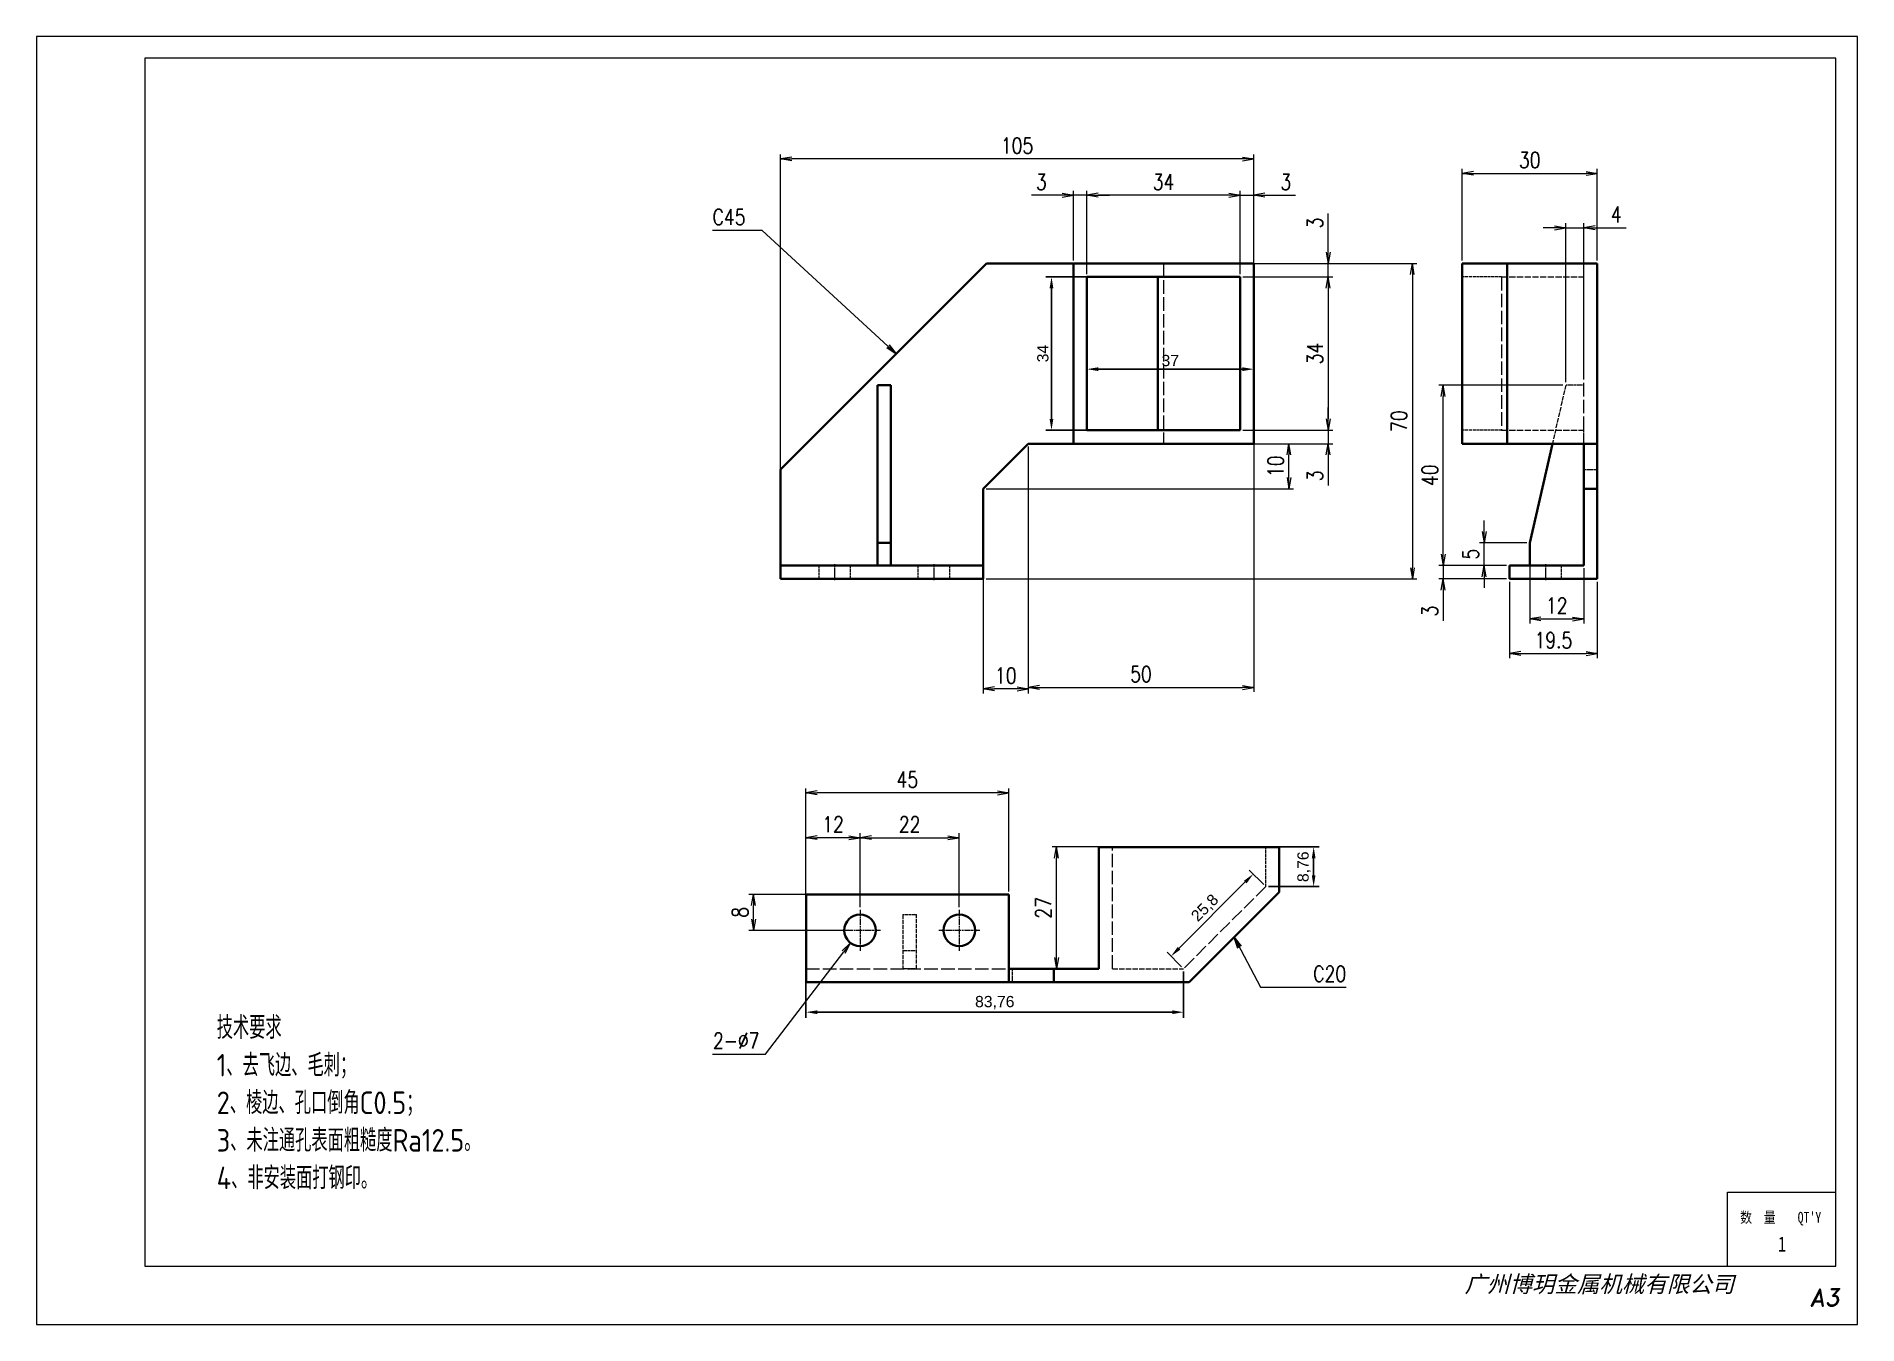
# Model space of a CAD drawing. Header units: millimetres. Extents: x 947 to 8432, y 980 to 2342.
# Drawn here: x 6750 to 7154.1, y 1550 to 1835.7 of the extents above; entities that cross this region are included whole.
import ezdxf
from ezdxf.enums import TextEntityAlignment as Align

# ---------------------------------------------------------------- set-up
doc = ezdxf.new("R2010")
doc.units = ezdxf.units.MM
doc.linetypes.add('AM_ISO02W050x2', pattern=[3.75, 3, -0.75])
doc.linetypes.add('AM_ISO08W050x2', pattern=[9, 6, -0.75, 1.5, -0.75])
doc.layers.add('DIM', color=3, linetype='Continuous')
for name, color, linetype, lineweight in [('中心线', 2, 'AM_ISO08W050x2', 18), ('图框BY', 7, 'Continuous', 0), ('标注线', 3, 'Continuous', 18), ('粗实线', 7, 'Continuous', 35), ('虚线', 1, 'AM_ISO02W050x2', 18)]:
    doc.layers.add(name, color=color, linetype=linetype, lineweight=lineweight)
doc.styles.add('DIM', font='romans.shx', dxfattribs={"width": 0.8, "bigfont": 'bigfont.shx'})
doc.styles.get("Standard").update_dxf_attribs({"font": 'arial.ttf'})
doc.styles.add('STYLE1', font='')
doc.styles.add('国标', font='simfang.ttf', dxfattribs={"width": 0.8})
doc.styles.add('机械长仿宋', font='gbenor.shx', dxfattribs={"height": 1, "bigfont": 'gbcbig.shx'})
doc.styles.add('标题字', font='romand.shx', dxfattribs={"oblique": 10, "bigfont": 'bigfont.shx'})
doc.styles.get('STYLE1').set_extended_font_data('SimSun')
doc.dimstyles.new('ISO-25', dxfattribs={"dimtxt": 2.5, "dimasz": 2.5, "dimexe": 1.25, "dimexo": 0.625, "dimtad": 1, "dimtxsty": 'Standard', "dimcen": 2.5, "dimadec": 0, "dimazin": 0, "dimtfac": 1, "dimtmove": 0, "dimatfit": 3, "dimfxl": 1, "dimarcsym": 0})
doc.dimstyles.new('XR 1-1', dxfattribs={"dimtxt": 3.5, "dimasz": 2.5, "dimexe": 1, "dimexo": 0.625, "dimgap": 1.2, "dimtad": 1, "dimtoh": 1, "dimdsep": 46, "dimtxsty": 'DIM', "dimblk": 'OPEN', "dimcen": 0, "dimclrd": 8, "dimclre": 8, "dimclrt": 2, "dimazin": 2, "dimtfac": 0.5, "dimtmove": 0, "dimatfit": 3, "dimldrblk": 'OPEN', "dimfxl": 1, "dimtolj": 2, "dimlwd": 18, "dimlwe": 18, "dimarcsym": 0})
doc.dimstyles.new('XR 1-1$0', dxfattribs={"dimtxt": 3.5, "dimasz": 2.5, "dimexe": 1, "dimexo": 0.625, "dimgap": 1.2, "dimtad": 1, "dimzin": 9, "dimdsep": 46, "dimtxsty": 'DIM', "dimblk": 'OPEN', "dimcen": 0, "dimclrd": 8, "dimclre": 8, "dimclrt": 2, "dimazin": 2, "dimtfac": 0.5, "dimtmove": 0, "dimatfit": 3, "dimldrblk": 'OPEN', "dimfxl": 1, "dimtolj": 2, "dimlwd": 18, "dimlwe": 18, "dimarcsym": 0})
doc.dimstyles.new('XR 1-1$3', dxfattribs={"dimtxt": 3.5, "dimasz": 2.5, "dimexe": 1, "dimexo": 0.625, "dimgap": 1.2, "dimtad": 1, "dimtoh": 1, "dimdsep": 46, "dimtxsty": 'DIM', "dimblk": 'OPEN', "dimcen": 0, "dimclrd": 8, "dimclre": 8, "dimclrt": 2, "dimazin": 2, "dimtfac": 0.5, "dimtofl": 0, "dimtmove": 0, "dimatfit": 3, "dimldrblk": 'OPEN', "dimfxl": 1, "dimtolj": 2, "dimlwd": 18, "dimlwe": 18, "dimarcsym": 0})

msp = doc.modelspace()

# ---------------------------------------------------------------- texts
at = {"layer": 'DIM', "color": 2, "insert": (6907.333, 1793.907), "char_height": 3.5, "attachment_point": 9, "style": 'DIM'}
msp.add_mtext('C45', dxfattribs=at)
at = {"layer": '图框BY', "style": '国标', "width": 0.8}
for s, p in [('数  量', (7128.01, 1572.577)), ("QT'Y ", (7140.76, 1572.577))]:
    msp.add_text(s, height=2.4051, dxfattribs=at).set_placement(p)
msp.add_text('1', height=3.367, dxfattribs=at).set_placement((7137.318, 1566.163), align=Align.CENTER)
at = {"layer": '图框BY', "lineweight": -3, "style": 'STYLE1', "oblique": 15}
msp.add_text('广州博玥金属机械有限公司', height=3.6557, dxfattribs=at).set_placement((7066.861, 1557.147))
at = {"layer": '图框BY', "style": '标题字', "oblique": 10}
msp.add_text('A3', height=3.8481, dxfattribs=at).set_placement((7146.755, 1556.025), align=Align.MIDDLE)
at = {"layer": '标注线', "color": 2, "insert": (7033.269, 1626.05), "char_height": 3.5, "attachment_point": 7, "style": 'DIM'}
msp.add_mtext('\\A2;C20', dxfattribs=at)
at = {"layer": '标注线', "color": 2, "insert": (6790, 1580), "char_height": 5, "width": 114.82461, "attachment_point": 7, "style": '机械长仿宋'}
msp.add_mtext('\\A2;技术要求\\P1、去飞边、毛刺；\\P2、棱边、孔口倒角C0.5；\\P3、未注通孔表面粗糙度Ra12.5。\\P4、非安装面打钢印。', dxfattribs=at)

# ---------------------------------------------------------------- blocks, each defined once
blk = doc.blocks.new('_Open')
at = {"color": 0, "linetype": 'ByBlock', "lineweight": -2}
for p, q in [((-1, 0.17), (0, 0)), ((-1, -0.17), (0, 0)), ((0, 0), (-1, 0))]:
    blk.add_line(p, q, dxfattribs=at)
blk = doc.blocks.new('*D317')
at = {"layer": '标注线', "color": 8, "lineweight": 18, "transparency": 16777216}
for p, q in [((7020.69, 1785.38), (7056.28, 1785.38)), ((7055.28, 1782.88), (7055.28, 1717.88)), ((6960.69, 1715.38), (7056.28, 1715.38))]:
    blk.add_line(p, q, dxfattribs=at)
at = {"layer": '标注线', "color": 8, "lineweight": 18, "transparency": 16777216, "xscale": 2.5, "yscale": 2.5, "zscale": 2.5}
for p, rotation in [((7055.28, 1785.38), 90), ((7055.28, 1715.38), 270)]:
    blk.add_blockref('_Open', p, dxfattribs=dict(at, rotation=rotation))
at = {"layer": '标注线', "color": 2, "transparency": 16777216, "insert": (7052.33, 1750.38), "char_height": 3.5, "attachment_point": 5, "rotation": 90, "style": 'DIM'}
blk.add_mtext('\\A2;70', dxfattribs=at)
blk = doc.blocks.new('*D318')
at = {"layer": '标注线', "color": 8, "lineweight": 18, "transparency": 16777216}
for p, q in [((6915.07, 1736.01), (6915.07, 1809.54)), ((7017.57, 1808.54), (6917.57, 1808.54)), ((7020.07, 1782.66), (7020.07, 1809.54))]:
    blk.add_line(p, q, dxfattribs=at)
at = {"layer": '标注线', "color": 8, "lineweight": 18, "transparency": 16777216, "xscale": 2.5, "yscale": 2.5, "zscale": 2.5, "rotation": 180}
blk.add_blockref('_Open', (6915.07, 1808.54), dxfattribs=at)
at = {"layer": '标注线', "color": 8, "lineweight": 18, "transparency": 16777216, "xscale": 2.5, "yscale": 2.5, "zscale": 2.5}
blk.add_blockref('_Open', (7020.07, 1808.54), dxfattribs=at)
at = {"layer": '标注线', "color": 2, "transparency": 16777216, "insert": (6967.57, 1811.49), "char_height": 3.5, "attachment_point": 5, "style": 'DIM'}
blk.add_mtext('\\A2;105', dxfattribs=at)
blk = doc.blocks.new('*D319')
at = {"layer": '标注线', "color": 8, "lineweight": 18, "transparency": 16777216}
for p, q in [((6970.07, 1744.76), (6970.07, 1690)), ((6960.07, 1734.76), (6960.07, 1690)), ((6967.57, 1691), (6962.57, 1691))]:
    blk.add_line(p, q, dxfattribs=at)
at = {"layer": '标注线', "color": 8, "lineweight": 18, "transparency": 16777216, "xscale": 2.5, "yscale": 2.5, "zscale": 2.5, "rotation": 180}
blk.add_blockref('_Open', (6960.07, 1691), dxfattribs=at)
at = {"layer": '标注线', "color": 8, "lineweight": 18, "transparency": 16777216, "xscale": 2.5, "yscale": 2.5, "zscale": 2.5}
blk.add_blockref('_Open', (6970.07, 1691), dxfattribs=at)
at = {"layer": '标注线', "color": 2, "transparency": 16777216, "insert": (6965.07, 1693.95), "char_height": 3.5, "attachment_point": 5, "style": 'DIM'}
blk.add_mtext('\\A2;10', dxfattribs=at)
blk = doc.blocks.new('*D320')
at = {"layer": '标注线', "color": 8, "lineweight": 18, "transparency": 16777216}
for p, q in [((6970.07, 1744.13), (6970.07, 1690.31)), ((7020.07, 1745.28), (7020.07, 1690.31)), ((6972.57, 1691.31), (7017.57, 1691.31))]:
    blk.add_line(p, q, dxfattribs=at)
at = {"layer": '标注线', "color": 8, "lineweight": 18, "transparency": 16777216, "xscale": 2.5, "yscale": 2.5, "zscale": 2.5, "rotation": 180}
blk.add_blockref('_Open', (6970.07, 1691.31), dxfattribs=at)
at = {"layer": '标注线', "color": 8, "lineweight": 18, "transparency": 16777216, "xscale": 2.5, "yscale": 2.5, "zscale": 2.5}
blk.add_blockref('_Open', (7020.07, 1691.31), dxfattribs=at)
at = {"layer": '标注线', "color": 2, "transparency": 16777216, "insert": (6995.07, 1694.26), "char_height": 3.5, "attachment_point": 5, "style": 'DIM'}
blk.add_mtext('\\A2;50', dxfattribs=at)
blk = doc.blocks.new('*D321')
at = {"layer": '标注线', "color": 8, "lineweight": 18, "transparency": 16777216}
for p, q in [((7066.31, 1786.01), (7066.31, 1806.35)), ((7096.31, 1786.01), (7096.31, 1806.35)), ((7068.81, 1805.35), (7093.81, 1805.35))]:
    blk.add_line(p, q, dxfattribs=at)
at = {"layer": '标注线', "color": 8, "lineweight": 18, "transparency": 16777216, "xscale": 2.5, "yscale": 2.5, "zscale": 2.5, "rotation": 180}
blk.add_blockref('_Open', (7066.31, 1805.35), dxfattribs=at)
at = {"layer": '标注线', "color": 8, "lineweight": 18, "transparency": 16777216, "xscale": 2.5, "yscale": 2.5, "zscale": 2.5}
blk.add_blockref('_Open', (7096.31, 1805.35), dxfattribs=at)
at = {"layer": '标注线', "color": 2, "transparency": 16777216, "insert": (7081.31, 1808.3), "char_height": 3.5, "attachment_point": 5, "style": 'DIM'}
blk.add_mtext('\\A2;30', dxfattribs=at)
blk = doc.blocks.new('*D322')
at = {"layer": '标注线', "color": 8, "lineweight": 18, "transparency": 16777216}
for p, q in [((7076.81, 1714.76), (7076.81, 1697.85)), ((7096.31, 1714.76), (7096.31, 1697.85)), ((7079.31, 1698.85), (7093.81, 1698.85))]:
    blk.add_line(p, q, dxfattribs=at)
at = {"layer": '标注线', "color": 8, "lineweight": 18, "transparency": 16777216, "xscale": 2.5, "yscale": 2.5, "zscale": 2.5, "rotation": 180}
blk.add_blockref('_Open', (7076.81, 1698.85), dxfattribs=at)
at = {"layer": '标注线', "color": 8, "lineweight": 18, "transparency": 16777216, "xscale": 2.5, "yscale": 2.5, "zscale": 2.5}
blk.add_blockref('_Open', (7096.31, 1698.85), dxfattribs=at)
at = {"layer": '标注线', "color": 2, "transparency": 16777216, "insert": (7086.56, 1701.8), "char_height": 3.5, "attachment_point": 5, "style": 'DIM'}
blk.add_mtext('\\A2;19.5', dxfattribs=at)
blk = doc.blocks.new('*D323')
at = {"layer": '标注线', "color": 8, "lineweight": 18, "transparency": 16777216}
for p, q in [((7014.57, 1800.5), (7012.07, 1800.5)), ((7017.07, 1783.01), (7017.07, 1801.5)), ((7017.07, 1800.5), (7020.07, 1800.5)), ((7020.07, 1783.29), (7020.07, 1801.5)), ((7022.57, 1800.5), (7029.34, 1800.5))]:
    blk.add_line(p, q, dxfattribs=at)
at = {"layer": '标注线', "color": 8, "lineweight": 18, "transparency": 16777216, "xscale": 2.5, "yscale": 2.5, "zscale": 2.5}
blk.add_blockref('_Open', (7017.07, 1800.5), dxfattribs=at)
at = {"layer": '标注线', "color": 8, "lineweight": 18, "transparency": 16777216, "xscale": 2.5, "yscale": 2.5, "zscale": 2.5, "rotation": 180}
blk.add_blockref('_Open', (7020.07, 1800.5), dxfattribs=at)
at = {"layer": '标注线', "color": 2, "transparency": 16777216, "insert": (7027.2, 1803.45), "char_height": 3.5, "attachment_point": 5, "style": 'DIM'}
blk.add_mtext('\\A2;3', dxfattribs=at)
blk = doc.blocks.new('*D324')
at = {"layer": '标注线', "color": 8, "lineweight": 18, "transparency": 16777216}
for p, q in [((7036.61, 1787.88), (7036.61, 1796.45)), ((7017.69, 1782.38), (7037.61, 1782.38)), ((7020.17, 1785.38), (7037.61, 1785.38)), ((7036.61, 1782.38), (7036.61, 1785.38)), ((7036.61, 1779.88), (7036.61, 1777.38))]:
    blk.add_line(p, q, dxfattribs=at)
at = {"layer": '标注线', "color": 8, "lineweight": 18, "transparency": 16777216, "xscale": 2.5, "yscale": 2.5, "zscale": 2.5}
for p, rotation in [((7036.61, 1785.38), 270), ((7036.61, 1782.38), 90)]:
    blk.add_blockref('_Open', p, dxfattribs=dict(at, rotation=rotation))
at = {"layer": '标注线', "color": 2, "transparency": 16777216, "insert": (7033.66, 1794.32), "char_height": 3.5, "attachment_point": 5, "rotation": 90, "style": 'DIM'}
blk.add_mtext('\\A2;3', dxfattribs=at)
blk = doc.blocks.new('*D325')
at = {"layer": '标注线', "color": 8, "lineweight": 18, "transparency": 16777216}
for p, q in [((7017.69, 1782.38), (7037.61, 1782.38)), ((7036.61, 1779.88), (7036.61, 1750.88)), ((7017.69, 1748.38), (7037.61, 1748.38))]:
    blk.add_line(p, q, dxfattribs=at)
at = {"layer": '标注线', "color": 8, "lineweight": 18, "transparency": 16777216, "xscale": 2.5, "yscale": 2.5, "zscale": 2.5}
for p, rotation in [((7036.61, 1782.38), 90), ((7036.61, 1748.38), 270)]:
    blk.add_blockref('_Open', p, dxfattribs=dict(at, rotation=rotation))
at = {"layer": '标注线', "color": 2, "transparency": 16777216, "insert": (7033.66, 1765.38), "char_height": 3.5, "attachment_point": 5, "rotation": 90, "style": 'DIM'}
blk.add_mtext('\\A2;34', dxfattribs=at)
blk = doc.blocks.new('*D326')
at = {"layer": '标注线', "color": 8, "lineweight": 18, "transparency": 16777216}
for p, q in [((7036.61, 1750.88), (7036.61, 1753.38)), ((7017.69, 1748.38), (7037.61, 1748.38)), ((7036.61, 1748.38), (7036.61, 1745.38)), ((7019.19, 1745.38), (7037.61, 1745.38)), ((7036.61, 1742.88), (7036.61, 1736.12))]:
    blk.add_line(p, q, dxfattribs=at)
at = {"layer": '标注线', "color": 8, "lineweight": 18, "transparency": 16777216, "xscale": 2.5, "yscale": 2.5, "zscale": 2.5}
for p, rotation in [((7036.61, 1748.38), 270), ((7036.61, 1745.38), 90)]:
    blk.add_blockref('_Open', p, dxfattribs=dict(at, rotation=rotation))
at = {"layer": '标注线', "color": 2, "transparency": 16777216, "insert": (7033.66, 1738.25), "char_height": 3.5, "attachment_point": 5, "rotation": 90, "style": 'DIM'}
blk.add_mtext('\\A2;3', dxfattribs=at)
blk = doc.blocks.new('*D327')
at = {"layer": '标注线', "color": 8, "lineweight": 18, "transparency": 16777216}
for p, q in [((6983.07, 1783.01), (6983.07, 1801.5)), ((7014.57, 1800.5), (6985.57, 1800.5)), ((7017.07, 1783.01), (7017.07, 1801.5))]:
    blk.add_line(p, q, dxfattribs=at)
at = {"layer": '标注线', "color": 8, "lineweight": 18, "transparency": 16777216, "xscale": 2.5, "yscale": 2.5, "zscale": 2.5, "rotation": 180}
blk.add_blockref('_Open', (6983.07, 1800.5), dxfattribs=at)
at = {"layer": '标注线', "color": 8, "lineweight": 18, "transparency": 16777216, "xscale": 2.5, "yscale": 2.5, "zscale": 2.5}
blk.add_blockref('_Open', (7017.07, 1800.5), dxfattribs=at)
at = {"layer": '标注线', "color": 2, "transparency": 16777216, "insert": (7000.07, 1803.45), "char_height": 3.5, "attachment_point": 5, "style": 'DIM'}
blk.add_mtext('\\A2;34', dxfattribs=at)
blk = doc.blocks.new('*D328')
at = {"layer": '标注线', "color": 8, "lineweight": 18, "transparency": 16777216}
for p, q in [((6977.57, 1800.5), (6970.8, 1800.5)), ((6980.07, 1786.01), (6980.07, 1801.5)), ((6983.07, 1800.5), (6980.07, 1800.5)), ((6983.07, 1783.01), (6983.07, 1801.5)), ((6985.57, 1800.5), (6988.07, 1800.5))]:
    blk.add_line(p, q, dxfattribs=at)
at = {"layer": '标注线', "color": 8, "lineweight": 18, "transparency": 16777216, "xscale": 2.5, "yscale": 2.5, "zscale": 2.5}
blk.add_blockref('_Open', (6980.07, 1800.5), dxfattribs=at)
at = {"layer": '标注线', "color": 8, "lineweight": 18, "transparency": 16777216, "xscale": 2.5, "yscale": 2.5, "zscale": 2.5, "rotation": 180}
blk.add_blockref('_Open', (6983.07, 1800.5), dxfattribs=at)
at = {"layer": '标注线', "color": 2, "transparency": 16777216, "insert": (6972.94, 1803.45), "char_height": 3.5, "attachment_point": 5, "style": 'DIM'}
blk.add_mtext('\\A2;3', dxfattribs=at)
blk = doc.blocks.new('*D329')
at = {"layer": '标注线', "color": 8, "lineweight": 18, "transparency": 16777216}
for p, q in [((6970.69, 1745.38), (7028.89, 1745.38)), ((7027.89, 1737.88), (7027.89, 1742.88)), ((6960.69, 1735.38), (7028.89, 1735.38))]:
    blk.add_line(p, q, dxfattribs=at)
at = {"layer": '标注线', "color": 8, "lineweight": 18, "transparency": 16777216, "xscale": 2.5, "yscale": 2.5, "zscale": 2.5}
for p, rotation in [((7027.89, 1745.38), 90), ((7027.89, 1735.38), 270)]:
    blk.add_blockref('_Open', p, dxfattribs=dict(at, rotation=rotation))
at = {"layer": '标注线', "color": 2, "transparency": 16777216, "insert": (7024.94, 1740.38), "char_height": 3.5, "attachment_point": 5, "rotation": 90, "style": 'DIM'}
blk.add_mtext('\\A2;10', dxfattribs=at)
blk = doc.blocks.new('*D330')
at = {"layer": 'DIM', "color": 8, "lineweight": 18, "transparency": 16777216}
for p, q in [((7062.11, 1720.88), (7062.11, 1723.38)), ((7076.18, 1718.38), (7061.11, 1718.38)), ((7062.11, 1718.38), (7062.11, 1715.38)), ((7076.18, 1715.38), (7061.11, 1715.38)), ((7062.11, 1712.88), (7062.11, 1706.12))]:
    blk.add_line(p, q, dxfattribs=at)
at = {"layer": 'DIM', "color": 8, "lineweight": 18, "transparency": 16777216, "xscale": 2.5, "yscale": 2.5, "zscale": 2.5}
for p, rotation in [((7062.11, 1718.38), 270), ((7062.11, 1715.38), 90)]:
    blk.add_blockref('_Open', p, dxfattribs=dict(at, rotation=rotation))
at = {"layer": 'DIM', "color": 2, "transparency": 16777216, "insert": (7059.16, 1708.25), "char_height": 3.5, "attachment_point": 5, "rotation": 90, "style": 'DIM'}
blk.add_mtext('\\A2;3', dxfattribs=at)
blk = doc.blocks.new('*D331')
at = {"layer": 'DIM', "color": 8, "lineweight": 18, "transparency": 16777216}
for p, q in [((7071.19, 1725.88), (7071.19, 1728.38)), ((7080.68, 1723.38), (7070.19, 1723.38)), ((7071.19, 1718.38), (7071.19, 1723.38)), ((7076.18, 1718.38), (7070.19, 1718.38)), ((7071.19, 1715.88), (7071.19, 1713.38))]:
    blk.add_line(p, q, dxfattribs=at)
at = {"layer": 'DIM', "color": 8, "lineweight": 18, "transparency": 16777216, "xscale": 2.5, "yscale": 2.5, "zscale": 2.5}
for p, rotation in [((7071.19, 1723.38), 270), ((7071.19, 1718.38), 90)]:
    blk.add_blockref('_Open', p, dxfattribs=dict(at, rotation=rotation))
at = {"layer": 'DIM', "color": 2, "transparency": 16777216, "insert": (7068.24, 1720.88), "char_height": 3.5, "attachment_point": 5, "rotation": 90, "style": 'DIM'}
blk.add_mtext('\\A2;5', dxfattribs=at)
blk = doc.blocks.new('*D332')
at = {"layer": 'DIM', "color": 8, "lineweight": 18, "transparency": 16777216}
for p, q in [((7088.68, 1758.38), (7061.11, 1758.38)), ((7062.11, 1720.88), (7062.11, 1755.88)), ((7076.18, 1718.38), (7061.11, 1718.38))]:
    blk.add_line(p, q, dxfattribs=at)
at = {"layer": 'DIM', "color": 8, "lineweight": 18, "transparency": 16777216, "xscale": 2.5, "yscale": 2.5, "zscale": 2.5}
for p, rotation in [((7062.11, 1758.38), 90), ((7062.11, 1718.38), 270)]:
    blk.add_blockref('_Open', p, dxfattribs=dict(at, rotation=rotation))
at = {"layer": 'DIM', "color": 2, "transparency": 16777216, "insert": (7059.16, 1738.38), "char_height": 3.5, "attachment_point": 5, "rotation": 90, "style": 'DIM'}
blk.add_mtext('\\A2;40', dxfattribs=at)
blk = doc.blocks.new('*D333')
at = {"layer": 'DIM', "color": 8, "lineweight": 18, "transparency": 16777216}
for p, q in [((7081.31, 1722.76), (7081.31, 1705.52)), ((7093.31, 1717.76), (7093.31, 1705.52)), ((7083.81, 1706.52), (7090.81, 1706.52))]:
    blk.add_line(p, q, dxfattribs=at)
at = {"layer": 'DIM', "color": 8, "lineweight": 18, "transparency": 16777216, "xscale": 2.5, "yscale": 2.5, "zscale": 2.5, "rotation": 180}
blk.add_blockref('_Open', (7081.31, 1706.52), dxfattribs=at)
at = {"layer": 'DIM', "color": 8, "lineweight": 18, "transparency": 16777216, "xscale": 2.5, "yscale": 2.5, "zscale": 2.5}
blk.add_blockref('_Open', (7093.31, 1706.52), dxfattribs=at)
at = {"layer": 'DIM', "color": 2, "transparency": 16777216, "insert": (7087.31, 1709.47), "char_height": 3.5, "attachment_point": 5, "style": 'DIM'}
blk.add_mtext('\\A2;12', dxfattribs=at)
blk = doc.blocks.new('*D334')
at = {"layer": 'DIM', "color": 8, "lineweight": 18, "transparency": 16777216}
for p, q in [((7089.31, 1759.01), (7089.31, 1794.27)), ((7093.31, 1761.39), (7093.31, 1794.27)), ((7086.81, 1793.27), (7084.31, 1793.27)), ((7089.31, 1793.27), (7093.31, 1793.27)), ((7095.81, 1793.27), (7102.71, 1793.27))]:
    blk.add_line(p, q, dxfattribs=at)
at = {"layer": 'DIM', "color": 8, "lineweight": 18, "transparency": 16777216, "xscale": 2.5, "yscale": 2.5, "zscale": 2.5}
blk.add_blockref('_Open', (7089.31, 1793.27), dxfattribs=at)
at = {"layer": 'DIM', "color": 8, "lineweight": 18, "transparency": 16777216, "xscale": 2.5, "yscale": 2.5, "zscale": 2.5, "rotation": 180}
blk.add_blockref('_Open', (7093.31, 1793.27), dxfattribs=at)
at = {"layer": 'DIM', "color": 2, "transparency": 16777216, "insert": (7100.51, 1796.22), "char_height": 3.5, "attachment_point": 5, "style": 'DIM'}
blk.add_mtext('\\A2;4', dxfattribs=at)
blk = doc.blocks.new('*D335')
at = {"layer": '标注线', "color": 8, "lineweight": 18, "transparency": 16777216}
for p, q in [((6920.74, 1646.05), (6920.74, 1668.94)), ((6965.74, 1646.05), (6965.74, 1668.94)), ((6963.24, 1667.94), (6923.24, 1667.94))]:
    blk.add_line(p, q, dxfattribs=at)
at = {"layer": '标注线', "color": 8, "lineweight": 18, "transparency": 16777216, "xscale": 2.5, "yscale": 2.5, "zscale": 2.5, "rotation": 180}
blk.add_blockref('_Open', (6920.74, 1667.94), dxfattribs=at)
at = {"layer": '标注线', "color": 8, "lineweight": 18, "transparency": 16777216, "xscale": 2.5, "yscale": 2.5, "zscale": 2.5}
blk.add_blockref('_Open', (6965.74, 1667.94), dxfattribs=at)
at = {"layer": '标注线', "color": 2, "transparency": 16777216, "insert": (6943.24, 1670.89), "char_height": 3.5, "attachment_point": 5, "style": 'DIM'}
blk.add_mtext('\\A2;45', dxfattribs=at)
blk = doc.blocks.new('*D336')
at = {"layer": '标注线', "color": 8, "lineweight": 18, "transparency": 16777216}
for p, q in [((6920.74, 1642.6), (6920.74, 1658.99)), ((6930.24, 1657.99), (6923.24, 1657.99)), ((6932.74, 1642.6), (6932.74, 1658.99))]:
    blk.add_line(p, q, dxfattribs=at)
at = {"layer": '标注线', "color": 8, "lineweight": 18, "transparency": 16777216, "xscale": 2.5, "yscale": 2.5, "zscale": 2.5, "rotation": 180}
blk.add_blockref('_Open', (6920.74, 1657.99), dxfattribs=at)
at = {"layer": '标注线', "color": 8, "lineweight": 18, "transparency": 16777216, "xscale": 2.5, "yscale": 2.5, "zscale": 2.5}
blk.add_blockref('_Open', (6932.74, 1657.99), dxfattribs=at)
at = {"layer": '标注线', "color": 2, "transparency": 16777216, "insert": (6926.74, 1660.94), "char_height": 3.5, "attachment_point": 5, "style": 'DIM'}
blk.add_mtext('\\A2;12', dxfattribs=at)
blk = doc.blocks.new('*D337')
at = {"layer": '标注线', "color": 8, "lineweight": 18, "transparency": 16777216}
for p, q in [((6932.74, 1642.6), (6932.74, 1658.99)), ((6935.24, 1657.99), (6952.24, 1657.99)), ((6954.74, 1642.6), (6954.74, 1658.99))]:
    blk.add_line(p, q, dxfattribs=at)
at = {"layer": '标注线', "color": 8, "lineweight": 18, "transparency": 16777216, "xscale": 2.5, "yscale": 2.5, "zscale": 2.5, "rotation": 180}
blk.add_blockref('_Open', (6932.74, 1657.99), dxfattribs=at)
at = {"layer": '标注线', "color": 8, "lineweight": 18, "transparency": 16777216, "xscale": 2.5, "yscale": 2.5, "zscale": 2.5}
blk.add_blockref('_Open', (6954.74, 1657.99), dxfattribs=at)
at = {"layer": '标注线', "color": 2, "transparency": 16777216, "insert": (6943.74, 1660.94), "char_height": 3.5, "attachment_point": 5, "style": 'DIM'}
blk.add_mtext('\\A2;22', dxfattribs=at)
blk = doc.blocks.new('*D338')
at = {"layer": '标注线', "color": 8, "lineweight": 18, "transparency": 16777216}
for p, q in [((6929.06, 1645.43), (6908.08, 1645.43)), ((6909.08, 1639.93), (6909.08, 1642.93)), ((6930.73, 1637.43), (6908.08, 1637.43))]:
    blk.add_line(p, q, dxfattribs=at)
at = {"layer": '标注线', "color": 8, "lineweight": 18, "transparency": 16777216, "xscale": 2.5, "yscale": 2.5, "zscale": 2.5}
for p, rotation in [((6909.08, 1645.43), 90), ((6909.08, 1637.43), 270)]:
    blk.add_blockref('_Open', p, dxfattribs=dict(at, rotation=rotation))
at = {"layer": '标注线', "color": 2, "transparency": 16777216, "insert": (6906.13, 1641.43), "char_height": 3.5, "attachment_point": 5, "rotation": 90, "style": 'DIM'}
blk.add_mtext('\\A2;8', dxfattribs=at)
blk = doc.blocks.new('*D339')
at = {"layer": '标注线', "color": 8, "lineweight": 18, "transparency": 16777216}
for p, q in [((6911.73, 1610), (6929.1, 1632.66)), ((6900, 1610), (6911.73, 1610))]:
    blk.add_line(p, q, dxfattribs=at)
at = {"layer": '标注线', "color": 8, "lineweight": 18, "transparency": 16777216, "xscale": 2.5, "yscale": 2.5, "zscale": 2.5, "rotation": 52.54553140720227}
blk.add_blockref('_Open', (6930.62, 1634.65), dxfattribs=at)
at = {"layer": '标注线', "color": 2, "transparency": 16777216, "insert": (6905.27, 1612.95), "char_height": 3.5, "attachment_point": 5, "style": 'DIM'}
blk.add_mtext('\\A2;2-%%c7', dxfattribs=at)
blk = doc.blocks.new('*D340')
at = {"layer": '标注线', "color": 8, "lineweight": 18, "transparency": 16777216}
for p, q in [((6992.06, 1655.93), (6975.33, 1655.93)), ((6976.33, 1631.43), (6976.33, 1653.43)), ((6985.12, 1628.93), (6975.33, 1628.93))]:
    blk.add_line(p, q, dxfattribs=at)
at = {"layer": '标注线', "color": 8, "lineweight": 18, "transparency": 16777216, "xscale": 2.5, "yscale": 2.5, "zscale": 2.5}
for p, rotation in [((6976.33, 1655.93), 90), ((6976.33, 1628.93), 270)]:
    blk.add_blockref('_Open', p, dxfattribs=dict(at, rotation=rotation))
at = {"layer": '标注线', "color": 2, "transparency": 16777216, "insert": (6973.38, 1642.43), "char_height": 3.5, "attachment_point": 5, "rotation": 90, "style": 'DIM'}
blk.add_mtext('\\A2;27', dxfattribs=at)
blk = doc.blocks.new('*D524')
at = {"color": 0, "lineweight": -2}
for p, q in [((6983.07, 1760.3), (6983.07, 1763.17)), ((7017.57, 1761.92), (6985.57, 1761.92)), ((7020.07, 1757.46), (7020.07, 1763.17))]:
    blk.add_line(p, q, dxfattribs=at)
at = {"color": 0}
for points in [[(6985.57, 1762.33), (6985.57, 1761.5), (6983.07, 1761.92)], [(7017.57, 1762.33), (7017.57, 1761.5), (7020.07, 1761.92)]]:
    blk.add_solid(points, dxfattribs=at)
at = {"color": 0, "insert": (7001.57, 1763.82), "char_height": 2.5, "attachment_point": 5}
blk.add_mtext('37', dxfattribs=at)
blk = doc.blocks.new('*D525')
at = {"color": 0, "lineweight": -2}
for p, q in [((6986.69, 1782.38), (6973.96, 1782.38)), ((6975.21, 1779.88), (6975.21, 1750.88)), ((6990.28, 1748.38), (6973.96, 1748.38))]:
    blk.add_line(p, q, dxfattribs=at)
at = {"color": 0}
for points in [[(6974.79, 1779.88), (6975.62, 1779.88), (6975.21, 1782.38)], [(6974.79, 1750.88), (6975.62, 1750.88), (6975.21, 1748.38)]]:
    blk.add_solid(points, dxfattribs=at)
at = {"color": 0, "insert": (6973.3, 1765.38), "char_height": 2.5, "attachment_point": 5, "rotation": 90}
blk.add_mtext('34', dxfattribs=at)
blk = doc.blocks.new('*D536')
at = {"color": 0, "lineweight": -2}
for p, q in [((6920.74, 1631), (6920.74, 1618.04)), ((7004.5, 1628.3), (7004.5, 1618.04)), ((6923.24, 1619.29), (7002, 1619.29))]:
    blk.add_line(p, q, dxfattribs=at)
at = {"color": 0}
for points in [[(6923.24, 1619.7), (6923.24, 1618.87), (6920.74, 1619.29)], [(7002, 1619.7), (7002, 1618.87), (7004.5, 1619.29)]]:
    blk.add_solid(points, dxfattribs=at)
at = {"color": 0, "insert": (6962.62, 1621.41), "char_height": 2.5, "attachment_point": 5}
blk.add_mtext('83,76', dxfattribs=at)
blk = doc.blocks.new('*D537')
at = {"color": 0, "lineweight": -2}
for p, q in [((7022.3, 1647.61), (7019.09, 1650.82)), ((7018.21, 1648.17), (7003.5, 1633.46)), ((7004.06, 1629.37), (7000.85, 1632.58))]:
    blk.add_line(p, q, dxfattribs=at)
at = {"color": 0}
for points in [[(7017.92, 1648.46), (7018.5, 1647.87), (7019.98, 1649.94)], [(7003.21, 1633.76), (7003.8, 1633.17), (7001.73, 1631.69)]]:
    blk.add_solid(points, dxfattribs=at)
at = {"color": 0, "insert": (7009.35, 1642.32), "char_height": 2.5, "attachment_point": 5, "rotation": 45}
blk.add_mtext('25,8', dxfattribs=at)
blk = doc.blocks.new('*D538')
at = {"color": 0, "lineweight": -2}
for p, q in [((7023.37, 1655.93), (7034.62, 1655.93)), ((7033.37, 1653.43), (7033.37, 1649.67)), ((7023.37, 1647.17), (7034.62, 1647.17))]:
    blk.add_line(p, q, dxfattribs=at)
at = {"color": 0}
for points in [[(7032.96, 1653.43), (7033.79, 1653.43), (7033.37, 1655.93)], [(7032.96, 1649.67), (7033.79, 1649.67), (7033.37, 1647.17)]]:
    blk.add_solid(points, dxfattribs=at)
at = {"color": 0, "insert": (7031.25, 1651.55), "char_height": 2.5, "attachment_point": 5, "rotation": 90}
blk.add_mtext('8,76', dxfattribs=at)

# ---------------------------------------------------------------- dimensions: what is measured, and where the dimension line sits
dim = msp.add_linear_dim(base=(6975.207, 1748.384), p1=(6987.317, 1782.384), p2=(6990.906, 1748.384), angle=90, dimstyle='ISO-25', override={"dimarcsym": 1})
dim.commit()
dim.dimension.update_dxf_attribs({"geometry": '*D525', "text_midpoint": (6973.305, 1765.384)})
for base, p1, p2, picture, middle in [((6983.069, 1761.916), (7020.069, 1756.836), (6983.069, 1759.675), '*D524', (7001.569, 1763.819)), ((7004.502, 1619.286), (6920.744, 1631.622), (7004.502, 1628.927), '*D536', (6962.623, 1621.414))]:
    dim = msp.add_linear_dim(base=base, p1=p1, p2=p2, dimstyle='ISO-25', override={"dimarcsym": 1})
    dim.commit()
    dim.dimension.update_dxf_attribs({"geometry": picture, "text_midpoint": middle})
for p1, p2, distance, picture, middle in [((7022.744, 1655.927), (7022.744, 1647.17), 10.631, '*D538', (7031.248, 1651.548)), ((7022.744, 1647.17), (7004.502, 1628.927), -3.913, '*D537', (7009.352, 1642.319))]:
    dim = msp.add_aligned_dim(p1=p1, p2=p2, distance=distance, dimstyle='ISO-25', override={"dimarcsym": 1})
    dim.commit()
    dim.dimension.update_dxf_attribs({"geometry": picture, "text_midpoint": middle})
at = {"layer": 'DIM'}
for base, p1, p2, picture, middle in [((7093.309, 1793.275), (7089.309, 1758.384), (7093.309, 1760.764), '*D334', (7100.509, 1796.225)), ((7093.309, 1706.519), (7081.309, 1723.384), (7093.309, 1718.384), '*D333', (7087.309, 1709.469))]:
    dim = msp.add_linear_dim(base=base, p1=p1, p2=p2, dimstyle='XR 1-1$0', dxfattribs=at)
    dim.commit()
    dim.dimension.update_dxf_attribs({"geometry": picture, "text_midpoint": middle})
for base, p2, picture, middle in [((7062.115, 1758.384), (7089.309, 1758.384), '*D332', (7059.165, 1738.384)), ((7071.191, 1723.384), (7081.309, 1723.384), '*D331', (7068.241, 1720.884)), ((7062.115, 1715.384), (7076.809, 1715.384), '*D330', (7059.165, 1708.25))]:
    dim = msp.add_linear_dim(base=base, p1=(7076.809, 1718.384), p2=p2, angle=90, dimstyle='XR 1-1$0', dxfattribs=at)
    dim.commit()
    dim.dimension.update_dxf_attribs({"geometry": picture, "text_midpoint": middle})
at = {"layer": '标注线'}
for base, p1, p2, picture, middle in [((6915.069, 1808.536), (7020.069, 1782.035), (6915.069, 1735.384), '*D318', (6967.569, 1811.486)), ((7096.309, 1805.35), (7066.309, 1785.384), (7096.309, 1785.384), '*D321', (7081.309, 1808.3)), ((6980.069, 1800.505), (6983.069, 1782.384), (6980.069, 1785.384), '*D328', (6972.935, 1803.455)), ((6983.069, 1800.505), (7017.069, 1782.384), (6983.069, 1782.384), '*D327', (7000.069, 1803.455)), ((7020.069, 1800.505), (7017.069, 1782.384), (7020.069, 1782.66), '*D323', (7027.202, 1803.455)), ((7020.069, 1691.314), (6970.069, 1744.759), (7020.069, 1745.905), '*D320', (6995.069, 1694.264)), ((6960.069, 1691), (6970.069, 1745.384), (6960.069, 1735.384), '*D319', (6965.069, 1693.95)), ((7096.309, 1698.847), (7076.809, 1715.384), (7096.309, 1715.384), '*D322', (7086.559, 1701.797)), ((6920.744, 1667.945), (6965.744, 1645.427), (6920.744, 1645.427), '*D335', (6943.244, 1670.895)), ((6920.744, 1657.994), (6932.744, 1641.977), (6920.744, 1641.977), '*D336', (6926.744, 1660.944)), ((6954.744, 1657.994), (6932.744, 1641.977), (6954.744, 1641.977), '*D337', (6943.744, 1660.944))]:
    dim = msp.add_linear_dim(base=base, p1=p1, p2=p2, dimstyle='XR 1-1$0', dxfattribs=at)
    dim.commit()
    dim.dimension.update_dxf_attribs({"geometry": picture, "text_midpoint": middle})
dim = msp.add_linear_dim(base=(7036.612, 1782.384), p1=(7019.542, 1785.384), p2=(7017.069, 1782.384), angle=90, dimstyle='XR 1-1$0', dxfattribs=at)
dim.commit()
dim.dimension.update_dxf_attribs({"geometry": '*D324', "text_midpoint": (7036.612, 1794.317), "dimtype": 160})
for base, p1, p2, picture, middle in [((7055.285, 1715.384), (7020.069, 1785.384), (6960.069, 1715.384), '*D317', (7052.335, 1750.384)), ((7036.612, 1748.384), (7017.069, 1782.384), (7017.069, 1748.384), '*D325', (7033.662, 1765.384)), ((7036.612, 1745.384), (7017.069, 1748.384), (7018.569, 1745.384), '*D326', (7033.662, 1738.25)), ((7027.888, 1745.384), (6960.069, 1735.384), (6970.069, 1745.384), '*D329', (7024.938, 1740.384)), ((6976.329, 1655.927), (6985.744, 1628.927), (6992.681, 1655.927), '*D340', (6973.379, 1642.427)), ((6909.08, 1645.427), (6931.351, 1637.427), (6929.684, 1645.427), '*D338', (6906.13, 1641.427))]:
    dim = msp.add_linear_dim(base=base, p1=p1, p2=p2, angle=90, dimstyle='XR 1-1$0', dxfattribs=at)
    dim.commit()
    dim.dimension.update_dxf_attribs({"geometry": picture, "text_midpoint": middle})
dim = msp.add_diameter_dim_2p(p1=(6934.873, 1640.205), p2=(6930.616, 1634.648), dimstyle='XR 1-1$3', override={"dimpost": '2-%%c<>'}, dxfattribs=at)
dim.commit()
dim.dimension.update_dxf_attribs({"geometry": '*D339', "text_midpoint": (6905.267, 1610), "dimtype": 163})

# ---------------------------------------------------------------- linework, layer by layer
at = {"layer": '中心线', "ltscale": 0.090015}
for p, q in [((6927.069, 1718.684), (6927.069, 1715.083)), ((6949.069, 1718.684), (6949.069, 1715.083)), ((7084.809, 1718.684), (7084.809, 1715.083))]:
    msp.add_line(p, q, dxfattribs=at)
at = {"layer": '中心线', "ltscale": 0.2275}
for p, q in [((6932.744, 1641.977), (6932.744, 1632.877)), ((6954.744, 1641.977), (6954.744, 1632.877)), ((6937.294, 1637.427), (6928.194, 1637.427)), ((6959.294, 1637.427), (6950.194, 1637.427))]:
    msp.add_line(p, q, dxfattribs=at)
at = {"layer": '图框BY'}
msp.add_lwpolyline([(7154.051, 1835.722), (6750, 1835.722), (6750, 1550), (7154.051, 1550)], close=True, dxfattribs=at)
for points in [[(6774.051, 1830.911), (6774.051, 1562.987), (7149.241, 1562.987), (7149.241, 1830.911), (6774.051, 1830.911)], [(7125.19, 1562.987), (7125.19, 1579.342), (7149.241, 1579.342)]]:
    msp.add_lwpolyline(points, dxfattribs=at)
at = {"layer": '粗实线'}
for p, q in [((6960.826, 1785.384), (6915.069, 1739.626)), ((6980.069, 1745.384), (6980.069, 1785.384)), ((7020.069, 1785.384), (6980.069, 1785.384)), ((7017.069, 1782.384), (6983.069, 1782.384)), ((6983.069, 1748.384), (6983.069, 1782.384)), ((6998.826, 1748.384), (6998.826, 1782.384)), ((7017.069, 1782.384), (7017.069, 1748.384)), ((7020.069, 1745.384), (7020.069, 1785.384)), ((7066.309, 1745.384), (7066.309, 1785.384)), ((7076.309, 1785.384), (7076.309, 1745.384)), ((7096.309, 1785.384), (7076.309, 1785.384)), ((7096.309, 1785.384), (7096.309, 1745.384)), ((6936.569, 1723.384), (6936.569, 1758.384)), ((6939.569, 1758.384), (6939.569, 1723.384)), ((6983.069, 1748.384), (7017.069, 1748.384)), ((6980.069, 1745.384), (7020.069, 1745.384)), ((7096.309, 1745.384), (7076.309, 1745.384)), ((7086.337, 1745.384), (7081.309, 1723.384)), ((6915.069, 1718.384), (6915.069, 1739.626)), ((7096.309, 1715.384), (7096.309, 1735.384)), ((6915.069, 1718.384), (6960.069, 1718.384)), ((6960.069, 1715.384), (6915.069, 1715.384)), ((6985.744, 1655.927), (7025.744, 1655.927)), ((6985.744, 1628.927), (6985.744, 1655.927)), ((6965.744, 1645.427), (6920.744, 1645.427)), ((7005.744, 1625.927), (7025.744, 1645.927)), ((6920.744, 1625.927), (6965.744, 1625.927)), ((6975.744, 1625.927), (7005.744, 1625.927))]:
    msp.add_line(p, q, dxfattribs=at)
at = {"layer": '粗实线', "ltscale": 0.481066}
msp.add_line((6980.069, 1785.384), (6960.826, 1785.384), dxfattribs=at)
at = {"layer": '粗实线', "ltscale": 0.25}
for p, q in [((7066.309, 1785.384), (7076.309, 1785.384)), ((6970.069, 1745.384), (6980.069, 1745.384)), ((7076.309, 1745.384), (7066.309, 1745.384)), ((7093.309, 1745.384), (7093.309, 1735.384)), ((7096.309, 1745.384), (7096.309, 1735.384)), ((7025.744, 1645.927), (7025.744, 1655.927)), ((6975.744, 1628.927), (6965.744, 1628.927)), ((6975.744, 1628.927), (6985.744, 1628.927)), ((6975.744, 1625.927), (6965.744, 1625.927))]:
    msp.add_line(p, q, dxfattribs=at)
at = {"layer": '粗实线', "ltscale": 0.075}
for p, q in [((6939.569, 1758.384), (6936.569, 1758.384)), ((7096.309, 1735.384), (7093.309, 1735.384)), ((6939.569, 1723.384), (6936.569, 1723.384)), ((6915.069, 1715.384), (6915.069, 1718.384)), ((6960.069, 1715.384), (6960.069, 1718.384)), ((7076.809, 1715.384), (7076.809, 1718.384)), ((6975.744, 1625.927), (6975.744, 1628.927))]:
    msp.add_line(p, q, dxfattribs=at)
at = {"layer": '粗实线', "ltscale": 0.353553}
msp.add_line((6970.069, 1745.384), (6960.069, 1735.384), dxfattribs=at)
at = {"layer": '粗实线', "ltscale": 0.425}
for p, q in [((6960.069, 1718.384), (6960.069, 1735.384)), ((7093.309, 1718.384), (7093.309, 1735.384))]:
    msp.add_line(p, q, dxfattribs=at)
at = {"layer": '粗实线', "ltscale": 0.125}
for p, q in [((6936.569, 1718.384), (6936.569, 1723.384)), ((6939.569, 1718.384), (6939.569, 1723.384)), ((7081.309, 1718.384), (7081.309, 1723.384))]:
    msp.add_line(p, q, dxfattribs=at)
at = {"layer": '粗实线', "ltscale": 0.4125}
msp.add_line((7093.309, 1718.384), (7076.809, 1718.384), dxfattribs=at)
at = {"layer": '粗实线', "ltscale": 0.4875}
for p, q in [((7076.809, 1715.384), (7096.309, 1715.384)), ((6920.744, 1645.427), (6920.744, 1625.927)), ((6965.744, 1645.427), (6965.744, 1625.927))]:
    msp.add_line(p, q, dxfattribs=at)
at = {"layer": '粗实线'}
for centre in [(6932.744, 1637.427), (6954.744, 1637.427)]:
    msp.add_circle(centre, 3.5, dxfattribs=at)
at = {"layer": '虚线'}
for p, q in [((7000.069, 1785.384), (7000.069, 1745.384)), ((7075.066, 1782.384), (7075.066, 1748.384)), ((7093.309, 1748.384), (7093.309, 1782.384)), ((7093.309, 1718.384), (7093.309, 1748.384)), ((6988.744, 1628.927), (6988.744, 1655.927)), ((7022.744, 1647.17), (7004.502, 1628.927)), ((6920.744, 1628.927), (6965.744, 1628.927))]:
    msp.add_line(p, q, dxfattribs=at)
at = {"layer": '虚线', "ltscale": 0.218934}
for p, q in [((7075.066, 1782.384), (7066.309, 1782.384)), ((7075.066, 1748.384), (7066.309, 1748.384)), ((7022.744, 1647.17), (7022.744, 1655.927))]:
    msp.add_line(p, q, dxfattribs=at)
at = {"layer": '虚线', "ltscale": 0.456066}
for p, q in [((7075.066, 1782.384), (7093.309, 1782.384)), ((7075.066, 1748.384), (7093.309, 1748.384))]:
    msp.add_line(p, q, dxfattribs=at)
at = {"layer": '虚线', "ltscale": 0.075}
for p, q in [((7093.309, 1782.384), (7093.309, 1785.384)), ((7093.309, 1745.384), (7093.309, 1748.384)), ((7093.309, 1739.626), (7096.309, 1739.626)), ((6923.569, 1718.384), (6923.569, 1715.384)), ((6930.569, 1718.384), (6930.569, 1715.384)), ((6936.569, 1718.384), (6939.569, 1718.384)), ((6945.569, 1718.384), (6945.569, 1715.384)), ((6952.569, 1718.384), (6952.569, 1715.384)), ((7081.309, 1718.384), (7081.309, 1715.384)), ((7081.309, 1718.384), (7081.309, 1715.384)), ((7088.309, 1718.384), (7088.309, 1715.384)), ((7088.309, 1718.384), (7088.309, 1715.384)), ((6942.244, 1640.927), (6945.244, 1640.927)), ((6945.244, 1632.927), (6942.244, 1632.927)), ((6945.244, 1628.927), (6942.244, 1628.927)), ((6966.502, 1628.927), (6966.502, 1625.927))]:
    msp.add_line(p, q, dxfattribs=at)
at = {"layer": '虚线', "ltscale": 0.33338}
msp.add_line((7089.309, 1758.384), (7086.337, 1745.384), dxfattribs=at)
at = {"layer": '虚线', "ltscale": 0.1}
msp.add_line((7093.309, 1758.384), (7089.309, 1758.384), dxfattribs=at)
at = {"layer": '虚线', "ltscale": 0.3}
for p, q in [((7093.309, 1718.384), (7081.309, 1718.384)), ((6942.244, 1640.927), (6942.244, 1628.927)), ((6945.244, 1628.927), (6945.244, 1640.927))]:
    msp.add_line(p, q, dxfattribs=at)
at = {"layer": '虚线', "ltscale": 0.393934}
msp.add_line((6988.744, 1628.927), (7004.502, 1628.927), dxfattribs=at)

msp.set_redraw_order([(e.dxf.handle, doc.entitydb.next_handle()) for e in msp.query("TEXT MTEXT ATTDEF DIMENSION ARC_DIMENSION")])  # texts and dimensions are drawn at this point

# ---------------------------------------------------------------- leaders
at = {"layer": 'DIM', "annotation_type": 0, "has_hookline": 1, "hookline_direction": 1, "text_width": 7.333}
msp.add_leader([(6940.773, 1765.33), (6911.033, 1792.707), (6908.533, 1792.707)], dimstyle='XR 1-1', override={"dimgap": 1.2, "dimtad": 1}, dxfattribs=at)
at = {"layer": '标注线', "annotation_type": 0, "has_hookline": 1, "hookline_direction": 0, "text_width": 7.333}
msp.add_leader([(7015.744, 1635.927), (7021.601, 1624.85), (7032.069, 1624.85)], dimstyle='XR 1-1', dxfattribs=at)

doc.saveas('drawing.dxf')
